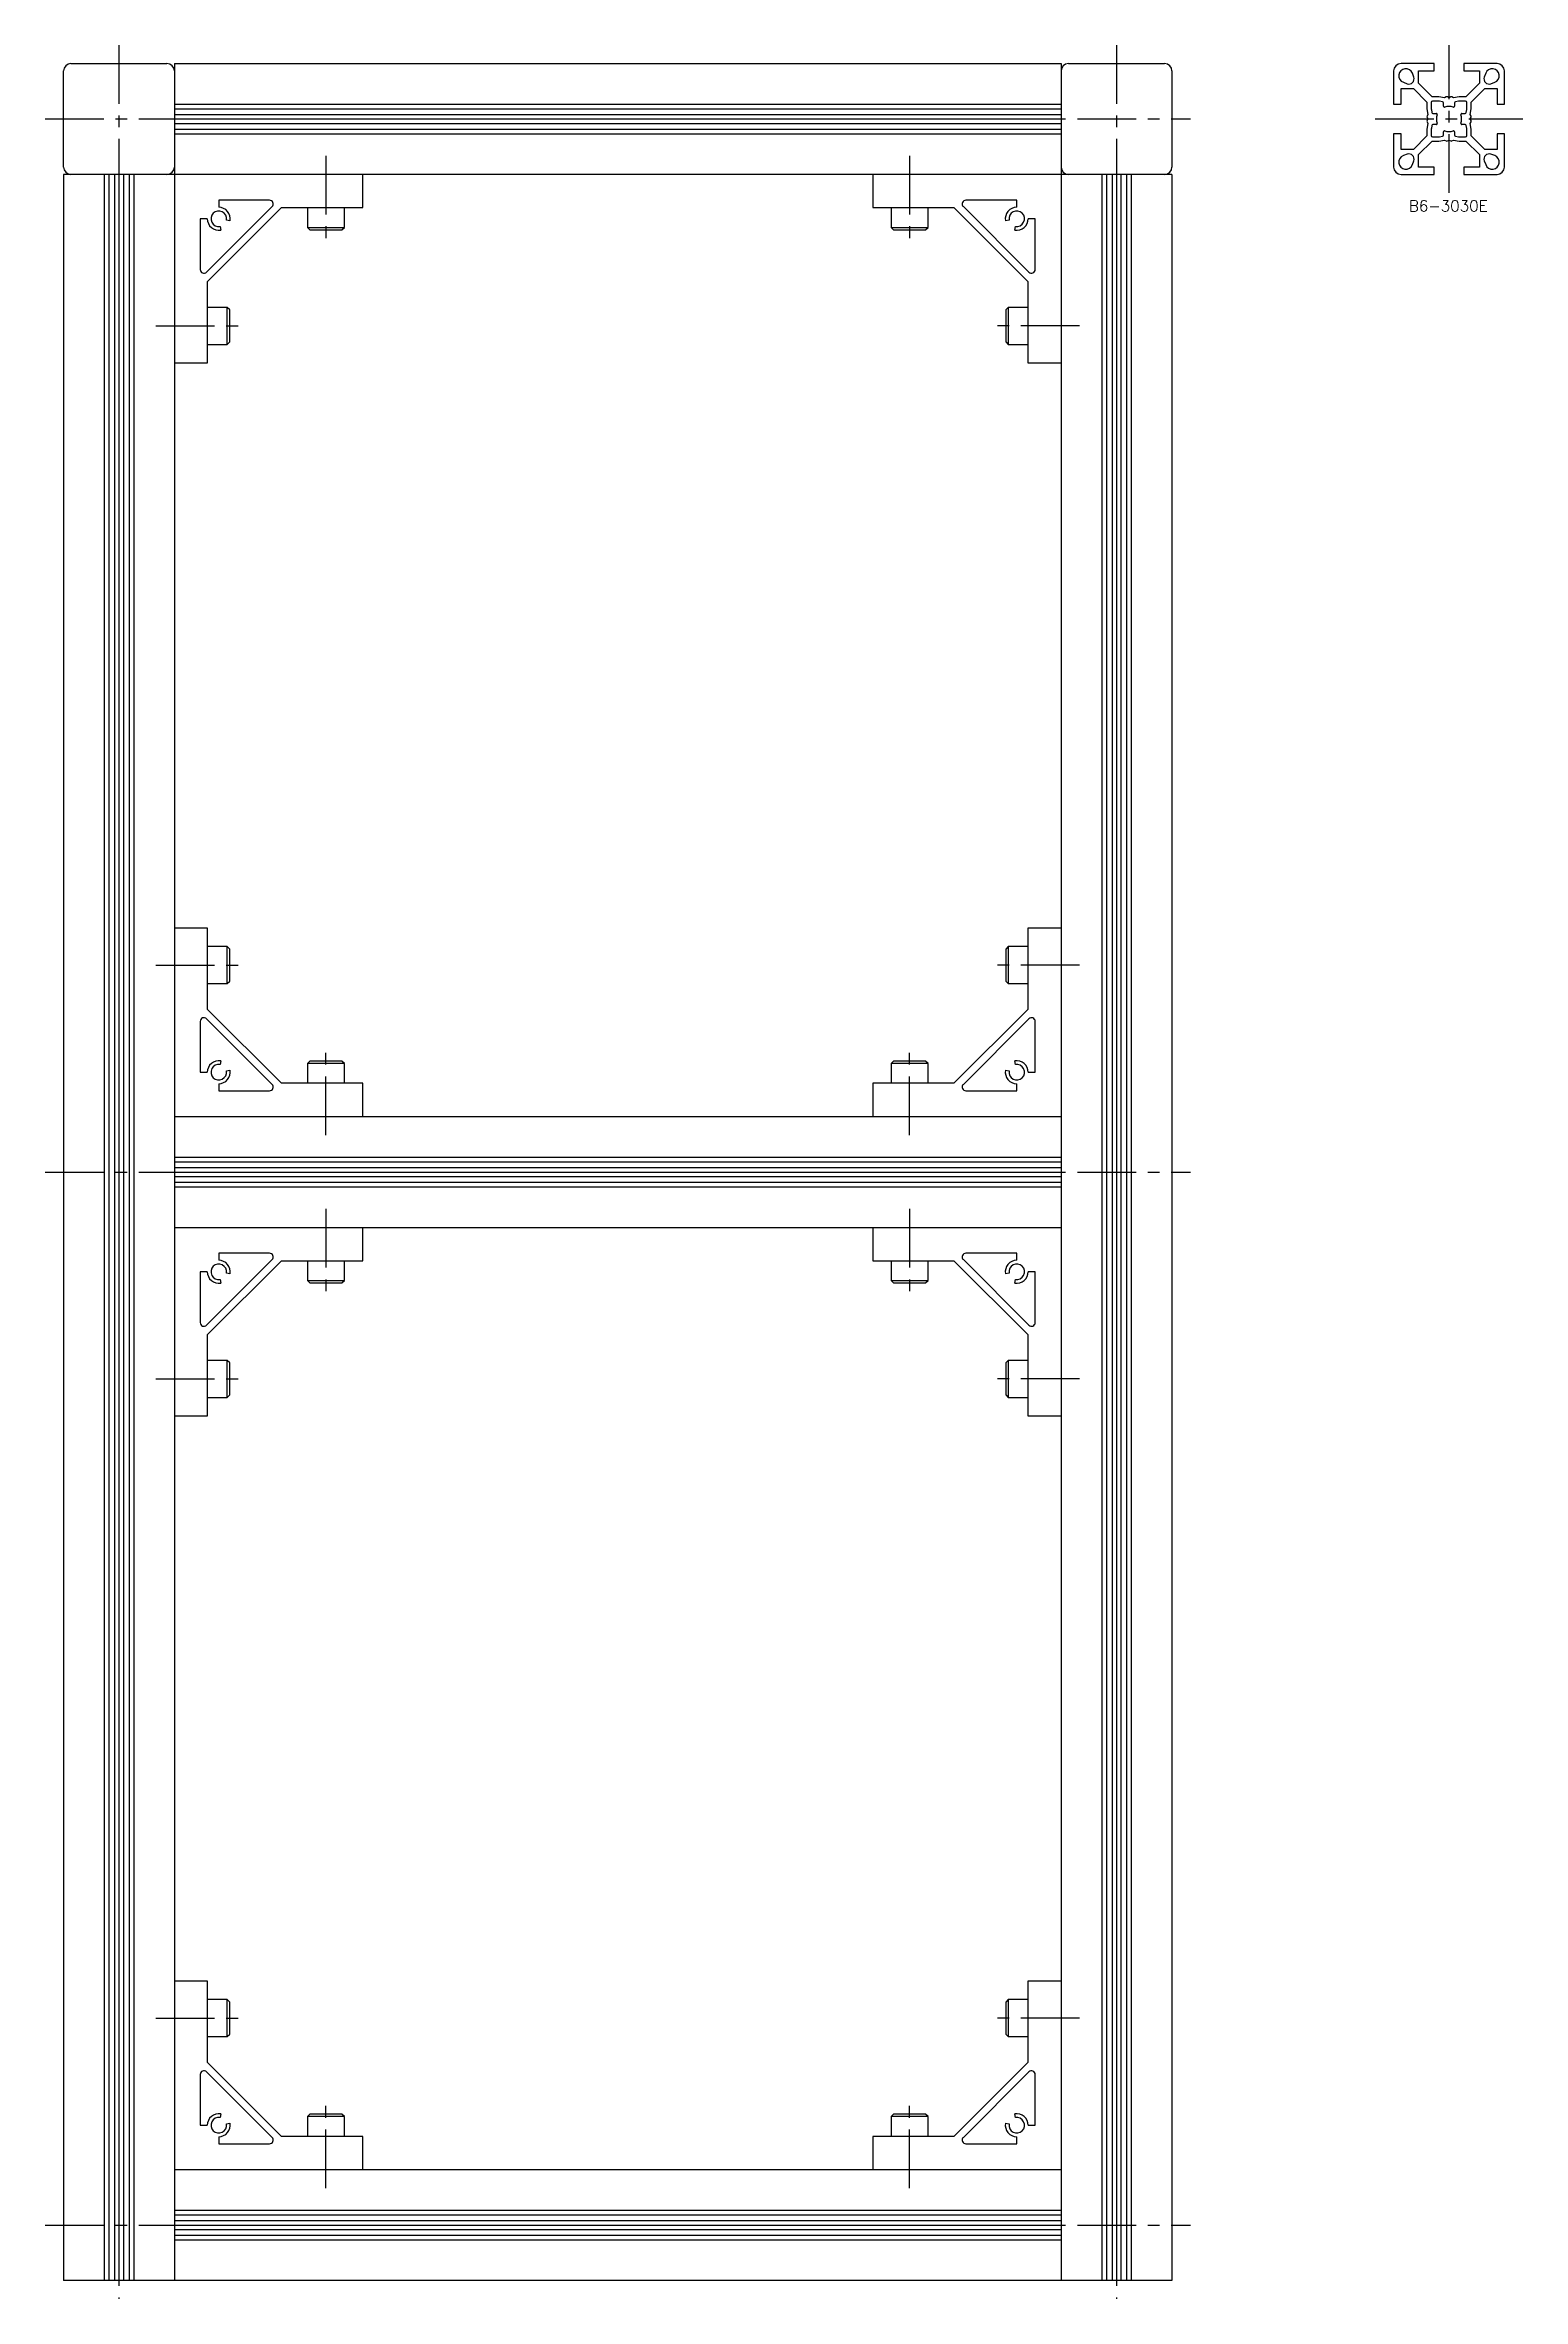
# Model space of a CAD drawing. Extents: x -5 to 761, y -8 to 975.
# Drawn here: x 361 to 761, y 5 to 615 of the extents above; entities that cross this region are included whole.
import ezdxf

# ---------------------------------------------------------------- set-up
doc = ezdxf.new("R2010")
doc.units = 0
doc.header["$LTSCALE"] = 0.5
doc.linetypes.add('CENTER', pattern=[50.8, 31.75, -6.35, 6.35, -6.35])
for name, color, linetype in [('MSM_CENTER', 1, 'CENTER'), ('MSM_CONTINUOUS', 7, 'CONTINUOUS'), ('MSM_PART_NUMBER', 7, 'CONTINUOUS')]:
    doc.layers.add(name, color=color, linetype=linetype)
doc.styles.get("Standard").update_dxf_attribs({"font": 'txt.shx', "height": 3, "bigfont": 'bigfont.shx'})

# ---------------------------------------------------------------- blocks, each defined once
blk = doc.blocks.new('*U10')
at = {"layer": 'MSM_PART_NUMBER'}
blk.add_text('B6-3030E', height=3, dxfattribs=at).set_placement((730.13, 569.97))

msp = doc.modelspace()

# ---------------------------------------------------------------- linework, layer by layer
at = {"layer": 'MSM_CENTER'}
for p, q in [((381, 615), (381, 5)), ((651, 615), (651, 5)), ((741, 575), (741, 615)), ((361, 595), (671, 595)), ((721, 595), (761, 595)), ((437, 585), (437, 560)), ((595, 585), (595, 560)), ((391, 539), (416, 539)), ((641, 539), (616, 539)), ((391, 366), (416, 366)), ((641, 366), (616, 366)), ((437, 320), (437, 345)), ((595, 320), (595, 345)), ((361, 310), (671, 310)), ((437, 300), (437, 275)), ((595, 300), (595, 275)), ((391, 254), (416, 254)), ((641, 254), (616, 254)), ((391, 81), (416, 81)), ((641, 81), (616, 81)), ((437, 35), (437, 60)), ((595, 35), (595, 60)), ((361, 25), (671, 25))]:
    msp.add_line(p, q, dxfattribs=at)
at = {"layer": 'MSM_CONTINUOUS'}
for p, q in [((368, 610), (394, 610)), ((396, 610), (396, 10)), ((396, 610), (636, 610)), ((636, 610), (636, 10)), ((638, 610), (664, 610)), ((737, 610), (728, 610)), ((737, 608), (737, 610)), ((754, 610), (745, 610)), ((745, 610), (745, 608)), ((366, 582), (366, 608)), ((666, 608), (666, 582)), ((726, 608), (726, 599)), ((728.64, 604.92), (729.66, 604.54)), ((731.46, 606.34), (731.08, 607.36)), ((732.75, 604.66), (732.75, 608)), ((732.75, 608), (737, 608)), ((736.41, 601), (732.75, 604.66)), ((745, 608), (749.25, 608)), ((749.25, 604.66), (745.59, 601)), ((749.25, 608), (749.25, 604.66)), ((750.92, 607.36), (750.54, 606.34)), ((752.34, 604.54), (753.36, 604.92)), ((756, 599), (756, 608)), ((396, 599), (636, 599)), ((726, 599), (728, 599)), ((728, 599), (728, 603.25)), ((728, 603.25), (731.34, 603.25)), ((731.34, 603.25), (735, 599.59)), ((735, 599.59), (735, 597.74)), ((736.2, 599.5), (736.2, 597.64)), ((738.26, 601), (736.41, 601)), ((738.36, 599.8), (736.5, 599.8)), ((739.8, 600.7), (738.26, 601)), ((739.26, 599.63), (738.41, 599.79)), ((739.5, 598.5), (739.5, 599.34)), ((740.25, 600.96), (739.8, 600.7)), ((741, 600.7), (740.55, 600.96)), ((741.45, 600.96), (741, 600.7)), ((742.2, 600.7), (741.75, 600.96)), ((743.74, 601), (742.2, 600.7)), ((742.5, 599.34), (742.5, 598.5)), ((743.59, 599.79), (742.74, 599.63)), ((745.5, 599.8), (743.64, 599.8)), ((745.59, 601), (743.74, 601)), ((745.8, 597.64), (745.8, 599.5)), ((747, 599.59), (750.66, 603.25)), ((747, 597.74), (747, 599.59)), ((750.66, 603.25), (754, 603.25)), ((754, 603.25), (754, 599)), ((754, 599), (756, 599)), ((396, 597.74), (636, 597.74)), ((396, 596.2), (636, 596.2)), ((396, 595), (636, 595)), ((396, 593.8), (636, 593.8)), ((396, 592.26), (636, 592.26)), ((735, 597.74), (735.3, 596.2)), ((735.3, 593.8), (735, 592.26)), ((735, 592.26), (735, 590.41)), ((735.3, 596.2), (735.04, 595.75)), ((735.04, 595.45), (735.3, 595)), ((735.3, 595), (735.04, 594.55)), ((735.04, 594.25), (735.3, 593.8)), ((736.2, 592.36), (736.2, 590.5)), ((736.21, 597.59), (736.37, 596.74)), ((736.37, 593.26), (736.21, 592.41)), ((736.66, 596.5), (737.5, 596.5)), ((737.5, 593.5), (736.66, 593.5)), ((744.5, 596.5), (745.34, 596.5)), ((745.34, 593.5), (744.5, 593.5)), ((745.63, 596.74), (745.79, 597.59)), ((745.79, 592.41), (745.63, 593.26)), ((745.8, 590.5), (745.8, 592.36)), ((746.7, 596.2), (747, 597.74)), ((746.96, 595.75), (746.7, 596.2)), ((746.7, 595), (746.96, 595.45)), ((746.96, 594.55), (746.7, 595)), ((746.7, 593.8), (746.96, 594.25)), ((747, 592.26), (746.7, 593.8)), ((747, 590.41), (747, 592.26)), ((396, 591), (636, 591)), ((726, 591), (726, 582)), ((728, 591), (726, 591)), ((728, 586.75), (728, 591)), ((731.34, 586.75), (728, 586.75)), ((735, 590.41), (731.34, 586.75)), ((732.75, 585.34), (736.41, 589)), ((736.41, 589), (738.26, 589)), ((736.5, 590.2), (738.36, 590.2)), ((738.26, 589), (739.8, 589.3)), ((738.41, 590.21), (739.26, 590.37)), ((739.5, 590.66), (739.5, 591.5)), ((739.8, 589.3), (740.25, 589.04)), ((740.55, 589.04), (741, 589.3)), ((741, 589.3), (741.45, 589.04)), ((741.75, 589.04), (742.2, 589.3)), ((742.2, 589.3), (743.74, 589)), ((742.5, 591.5), (742.5, 590.66)), ((742.74, 590.37), (743.59, 590.21)), ((743.64, 590.2), (745.5, 590.2)), ((743.74, 589), (745.59, 589)), ((745.59, 589), (749.25, 585.34)), ((750.66, 586.75), (747, 590.41)), ((754, 586.75), (750.66, 586.75)), ((754, 591), (754, 586.75)), ((756, 591), (754, 591)), ((756, 582), (756, 591)), ((666, 580), (366, 580)), ((366, 580), (366, 10)), ((377, 580), (377, 10)), ((378.26, 580), (378.26, 10)), ((379.8, 580), (379.8, 10)), ((381, 580), (381, 10)), ((382.2, 580), (382.2, 10)), ((383.74, 580), (383.74, 10)), ((385, 580), (385, 10)), ((447, 571), (447, 580)), ((585, 580), (585, 571)), ((647, 580), (647, 10)), ((648.26, 580), (648.26, 10)), ((649.8, 580), (649.8, 10)), ((651, 580), (651, 10)), ((652.2, 580), (652.2, 10)), ((653.74, 580), (653.74, 10)), ((655, 580), (655, 10)), ((666, 580), (666, 10)), ((728, 580), (737, 580)), ((729.66, 585.46), (728.64, 585.08)), ((731.08, 582.64), (731.46, 583.66)), ((732.75, 582), (732.75, 585.34)), ((737, 582), (732.75, 582)), ((737, 580), (737, 582)), ((749.25, 582), (745, 582)), ((745, 582), (745, 580)), ((745, 580), (754, 580)), ((749.25, 585.34), (749.25, 582)), ((750.54, 583.66), (750.92, 582.64)), ((753.36, 585.08), (752.34, 585.46)), ((403, 568), (403, 554.24)), ((404.9, 568), (403, 568)), ((404.71, 553.54), (422.46, 571.29)), ((405, 551), (425, 571)), ((408, 573), (408, 571.1)), ((421.76, 573), (408, 573)), ((411.05, 567.46), (410.07, 567.64)), ((425, 571), (447, 571)), ((432, 571), (432, 565.67)), ((442, 565.67), (442, 571)), ((585, 571), (607, 571)), ((590, 571), (590, 565.67)), ((600, 565.67), (600, 571)), ((607, 571), (627, 551)), ((609.54, 571.29), (627.29, 553.54)), ((624, 573), (610.24, 573)), ((621.93, 567.64), (620.95, 567.46)), ((624, 571.1), (624, 573)), ((629, 568), (627.1, 568)), ((629, 554.24), (629, 568)), ((408.36, 565.93), (408.54, 564.95)), ((432, 565.67), (432.67, 565)), ((432, 565.67), (442, 565.67)), ((432.67, 565), (441.33, 565)), ((441.33, 565), (442, 565.67)), ((590, 565.67), (590.67, 565)), ((590, 565.67), (600, 565.67)), ((590.67, 565), (599.33, 565)), ((599.33, 565), (600, 565.67)), ((623.46, 564.95), (623.64, 565.93)), ((405, 529), (405, 551)), ((627, 551), (627, 529)), ((410.33, 544), (405, 544)), ((411, 543.33), (410.33, 544)), ((410.33, 534), (410.33, 544)), ((411, 534.67), (411, 543.33)), ((621.67, 544), (621, 543.33)), ((621, 543.33), (621, 534.67)), ((627, 544), (621.67, 544)), ((621.67, 544), (621.67, 534)), ((405, 534), (410.33, 534)), ((410.33, 534), (411, 534.67)), ((621, 534.67), (621.67, 534)), ((621.67, 534), (627, 534)), ((396, 529), (405, 529)), ((627, 529), (636, 529)), ((405, 376), (396, 376)), ((405, 354), (405, 376)), ((627, 376), (627, 354)), ((636, 376), (627, 376)), ((410.33, 371), (405, 371)), ((411, 370.33), (410.33, 371)), ((410.33, 361), (410.33, 371)), ((411, 361.67), (411, 370.33)), ((621.67, 371), (621, 370.33)), ((621, 370.33), (621, 361.67)), ((627, 371), (621.67, 371)), ((621.67, 371), (621.67, 361)), ((405, 361), (410.33, 361)), ((410.33, 361), (411, 361.67)), ((621, 361.67), (621.67, 361)), ((621.67, 361), (627, 361)), ((425, 334), (405, 354)), ((627, 354), (607, 334)), ((403, 350.76), (403, 337)), ((422.46, 333.71), (404.71, 351.46)), ((627.29, 351.46), (609.54, 333.71)), ((629, 337), (629, 350.76)), ((403, 337), (404.9, 337)), ((408.54, 340.05), (408.36, 339.07)), ((410.07, 337.36), (411.05, 337.54)), ((432.67, 340), (432, 339.33)), ((432, 339.33), (432, 334)), ((442, 339.33), (432, 339.33)), ((441.33, 340), (432.67, 340)), ((442, 339.33), (441.33, 340)), ((442, 334), (442, 339.33)), ((590.67, 340), (590, 339.33)), ((590, 339.33), (590, 334)), ((600, 339.33), (590, 339.33)), ((599.33, 340), (590.67, 340)), ((600, 339.33), (599.33, 340)), ((600, 334), (600, 339.33)), ((620.95, 337.54), (621.93, 337.36)), ((623.64, 339.07), (623.46, 340.05)), ((627.1, 337), (629, 337)), ((408, 333.9), (408, 332)), ((408, 332), (421.76, 332)), ((447, 334), (425, 334)), ((447, 325), (447, 334)), ((585, 334), (585, 325)), ((607, 334), (585, 334)), ((610.24, 332), (624, 332)), ((624, 332), (624, 333.9)), ((396, 325), (636, 325)), ((396, 314), (636, 314)), ((396, 312.74), (636, 312.74)), ((396, 311.2), (636, 311.2)), ((396, 310), (636, 310)), ((396, 308.8), (636, 308.8)), ((396, 307.26), (636, 307.26)), ((396, 306), (636, 306)), ((396, 295), (636, 295)), ((447, 286), (447, 295)), ((585, 295), (585, 286)), ((408, 288), (408, 286.1)), ((421.76, 288), (408, 288)), ((624, 288), (610.24, 288)), ((624, 286.1), (624, 288)), ((403, 283), (403, 269.24)), ((404.9, 283), (403, 283)), ((404.71, 268.54), (422.46, 286.29)), ((405, 266), (425, 286)), ((408.36, 280.93), (408.54, 279.95)), ((411.05, 282.46), (410.07, 282.64)), ((425, 286), (447, 286)), ((432, 286), (432, 280.67)), ((432, 280.67), (432.67, 280)), ((432, 280.67), (442, 280.67)), ((441.33, 280), (442, 280.67)), ((442, 280.67), (442, 286)), ((585, 286), (607, 286)), ((590, 286), (590, 280.67)), ((590, 280.67), (590.67, 280)), ((590, 280.67), (600, 280.67)), ((599.33, 280), (600, 280.67)), ((600, 280.67), (600, 286)), ((607, 286), (627, 266)), ((609.54, 286.29), (627.29, 268.54)), ((621.93, 282.64), (620.95, 282.46)), ((623.46, 279.95), (623.64, 280.93)), ((629, 283), (627.1, 283)), ((629, 269.24), (629, 283)), ((432.67, 280), (441.33, 280)), ((590.67, 280), (599.33, 280)), ((405, 244), (405, 266)), ((627, 266), (627, 244)), ((410.33, 259), (405, 259)), ((411, 258.33), (410.33, 259)), ((410.33, 249), (410.33, 259)), ((411, 249.67), (411, 258.33)), ((621.67, 259), (621, 258.33)), ((621, 258.33), (621, 249.67)), ((627, 259), (621.67, 259)), ((621.67, 259), (621.67, 249)), ((396, 244), (405, 244)), ((405, 249), (410.33, 249)), ((410.33, 249), (411, 249.67)), ((621, 249.67), (621.67, 249)), ((621.67, 249), (627, 249)), ((627, 244), (636, 244)), ((405, 91), (396, 91)), ((405, 69), (405, 91)), ((410.33, 86), (405, 86)), ((411, 85.33), (410.33, 86)), ((410.33, 76), (410.33, 86)), ((621.67, 86), (621, 85.33)), ((627, 86), (621.67, 86)), ((621.67, 86), (621.67, 76)), ((627, 91), (627, 69)), ((636, 91), (627, 91)), ((411, 76.67), (411, 85.33)), ((621, 85.33), (621, 76.67)), ((405, 76), (410.33, 76)), ((410.33, 76), (411, 76.67)), ((621, 76.67), (621.67, 76)), ((621.67, 76), (627, 76)), ((425, 49), (405, 69)), ((627, 69), (607, 49)), ((403, 65.76), (403, 52)), ((422.46, 48.71), (404.71, 66.46)), ((627.29, 66.46), (609.54, 48.71)), ((629, 52), (629, 65.76)), ((408.54, 55.05), (408.36, 54.07)), ((432.67, 55), (432, 54.33)), ((441.33, 55), (432.67, 55)), ((442, 54.33), (441.33, 55)), ((590.67, 55), (590, 54.33)), ((599.33, 55), (590.67, 55)), ((600, 54.33), (599.33, 55)), ((623.64, 54.07), (623.46, 55.05)), ((403, 52), (404.9, 52)), ((408, 48.9), (408, 47)), ((410.07, 52.36), (411.05, 52.54)), ((447, 49), (425, 49)), ((432, 54.33), (432, 49)), ((442, 54.33), (432, 54.33)), ((442, 49), (442, 54.33)), ((447, 40), (447, 49)), ((585, 49), (585, 40)), ((607, 49), (585, 49)), ((590, 54.33), (590, 49)), ((600, 54.33), (590, 54.33)), ((600, 49), (600, 54.33)), ((620.95, 52.54), (621.93, 52.36)), ((624, 47), (624, 48.9)), ((627.1, 52), (629, 52)), ((408, 47), (421.76, 47)), ((610.24, 47), (624, 47)), ((396, 40), (636, 40)), ((396, 29), (636, 29)), ((396, 27.74), (636, 27.74)), ((396, 26.2), (636, 26.2)), ((396, 25), (636, 25)), ((396, 23.8), (636, 23.8)), ((396, 22.26), (636, 22.26)), ((396, 21), (636, 21)), ((666, 10), (366, 10))]:
    msp.add_line(p, q, dxfattribs=at)
for centre, radius, start, end in [((368, 608), 2, 90, 180), ((394, 608), 2, 0, 90), ((638, 608), 2, 90, 180), ((664, 608), 2, 0, 90), ((728, 608), 2, 90, 180), ((754, 608), 2, 0, 90), ((729.3, 606.7), 1.9, 20.37568, 249.62432), ((730.15, 605.85), 1.4, 249.62432, 20.37568), ((751.85, 605.85), 1.4, 159.62432, 290.37568), ((752.7, 606.7), 1.9, 290.37568, 159.62432), ((736.5, 599.5), 0.3, 90, 180), ((738.36, 599.5), 0.3, 79, 90), ((739.2, 599.34), 0.3, 0, 79), ((739.8, 598.5), 0.3, 180, 288.92464), ((741, 595), 3.4, 71.07536, 108.92464), ((740.4, 600.7), 0.3, 60, 120), ((741.6, 600.7), 0.3, 60, 120), ((742.2, 598.5), 0.3, 251.07536, 0), ((742.8, 599.34), 0.3, 101, 180), ((743.64, 599.5), 0.3, 90, 101), ((745.5, 599.5), 0.3, 0, 90), ((735.3, 595.6), 0.3, 150, 210), ((735.3, 594.4), 0.3, 150, 210), ((736.5, 597.64), 0.3, 180, 191), ((736.5, 592.36), 0.3, 169, 180), ((736.66, 596.8), 0.3, 191, 270), ((736.66, 593.2), 0.3, 90, 169), ((737.5, 596.2), 0.3, 341.07536, 90), ((737.5, 593.8), 0.3, 270, 18.92464), ((741, 595), 3.4, 161.07536, 198.92464), ((739.8, 591.5), 0.3, 71.07536, 180), ((741, 595), 3.4, 251.07536, 288.92464), ((742.2, 591.5), 0.3, 0, 108.92464), ((744.5, 596.2), 0.3, 90, 198.92464), ((744.5, 593.8), 0.3, 161.07536, 270), ((741, 595), 3.4, 341.07536, 18.92464), ((745.34, 596.8), 0.3, 270, 349), ((745.34, 593.2), 0.3, 11, 90), ((745.5, 597.64), 0.3, 349, 0), ((745.5, 592.36), 0.3, 0, 11), ((746.7, 595.6), 0.3, 330, 30), ((746.7, 594.4), 0.3, 330, 30), ((736.5, 590.5), 0.3, 180, 270), ((738.36, 590.5), 0.3, 270, 281), ((739.2, 590.66), 0.3, 281, 0), ((740.4, 589.3), 0.3, 240, 300), ((741.6, 589.3), 0.3, 240, 300), ((742.8, 590.66), 0.3, 180, 259), ((743.64, 590.5), 0.3, 259, 270), ((745.5, 590.5), 0.3, 270, 0), ((368, 582), 2, 180, 270), ((394, 582), 2, 270, 0), ((638, 582), 2, 180, 270), ((664, 582), 2, 270, 0), ((728, 582), 2, 180, 270), ((729.3, 583.3), 1.9, 110.37568, 339.62432), ((730.15, 584.15), 1.4, 339.62432, 110.37568), ((751.85, 584.15), 1.4, 69.62432, 200.37568), ((752.7, 583.3), 1.9, 200.37568, 69.62432), ((754, 582), 2, 270, 0), ((408, 568), 3.1, 180, 280), ((408, 568), 2.1, 350, 280), ((408, 568), 3.1, 350, 90), ((421.76, 572), 1, 315, 90), ((610.24, 572), 1, 90, 225), ((624, 568), 3.1, 90, 190), ((624, 568), 2.1, 260, 190), ((624, 568), 3.1, 260, 0), ((404, 554.24), 1, 180, 315), ((628, 554.24), 1, 225, 0), ((404, 350.76), 1, 45, 180), ((628, 350.76), 1, 0, 135), ((408, 337), 3.1, 80, 180), ((408, 337), 2.1, 80, 10), ((408, 337), 3.1, 270, 10), ((624, 337), 3.1, 170, 270), ((624, 337), 2.1, 170, 100), ((624, 337), 3.1, 0, 100), ((421.76, 333), 1, 270, 45), ((610.24, 333), 1, 135, 270), ((421.76, 287), 1, 315, 90), ((610.24, 287), 1, 90, 225), ((408, 283), 3.1, 180, 280), ((408, 283), 2.1, 350, 280), ((408, 283), 3.1, 350, 90), ((624, 283), 3.1, 90, 190), ((624, 283), 2.1, 260, 190), ((624, 283), 3.1, 260, 0), ((404, 269.24), 1, 180, 315), ((628, 269.24), 1, 225, 0), ((404, 65.76), 1, 45, 180), ((628, 65.76), 1, 0, 135), ((408, 52), 3.1, 80, 180), ((624, 52), 3.1, 0, 100), ((408, 52), 2.1, 80, 10), ((408, 52), 3.1, 270, 10), ((624, 52), 3.1, 170, 270), ((624, 52), 2.1, 170, 100), ((421.76, 48), 1, 270, 45), ((610.24, 48), 1, 135, 270)]:
    msp.add_arc(centre, radius, start, end, dxfattribs=at)

# ---------------------------------------------------------------- block references
msp.add_blockref('*U10', (0, 0), dxfattribs=at)

doc.saveas('drawing.dxf')
